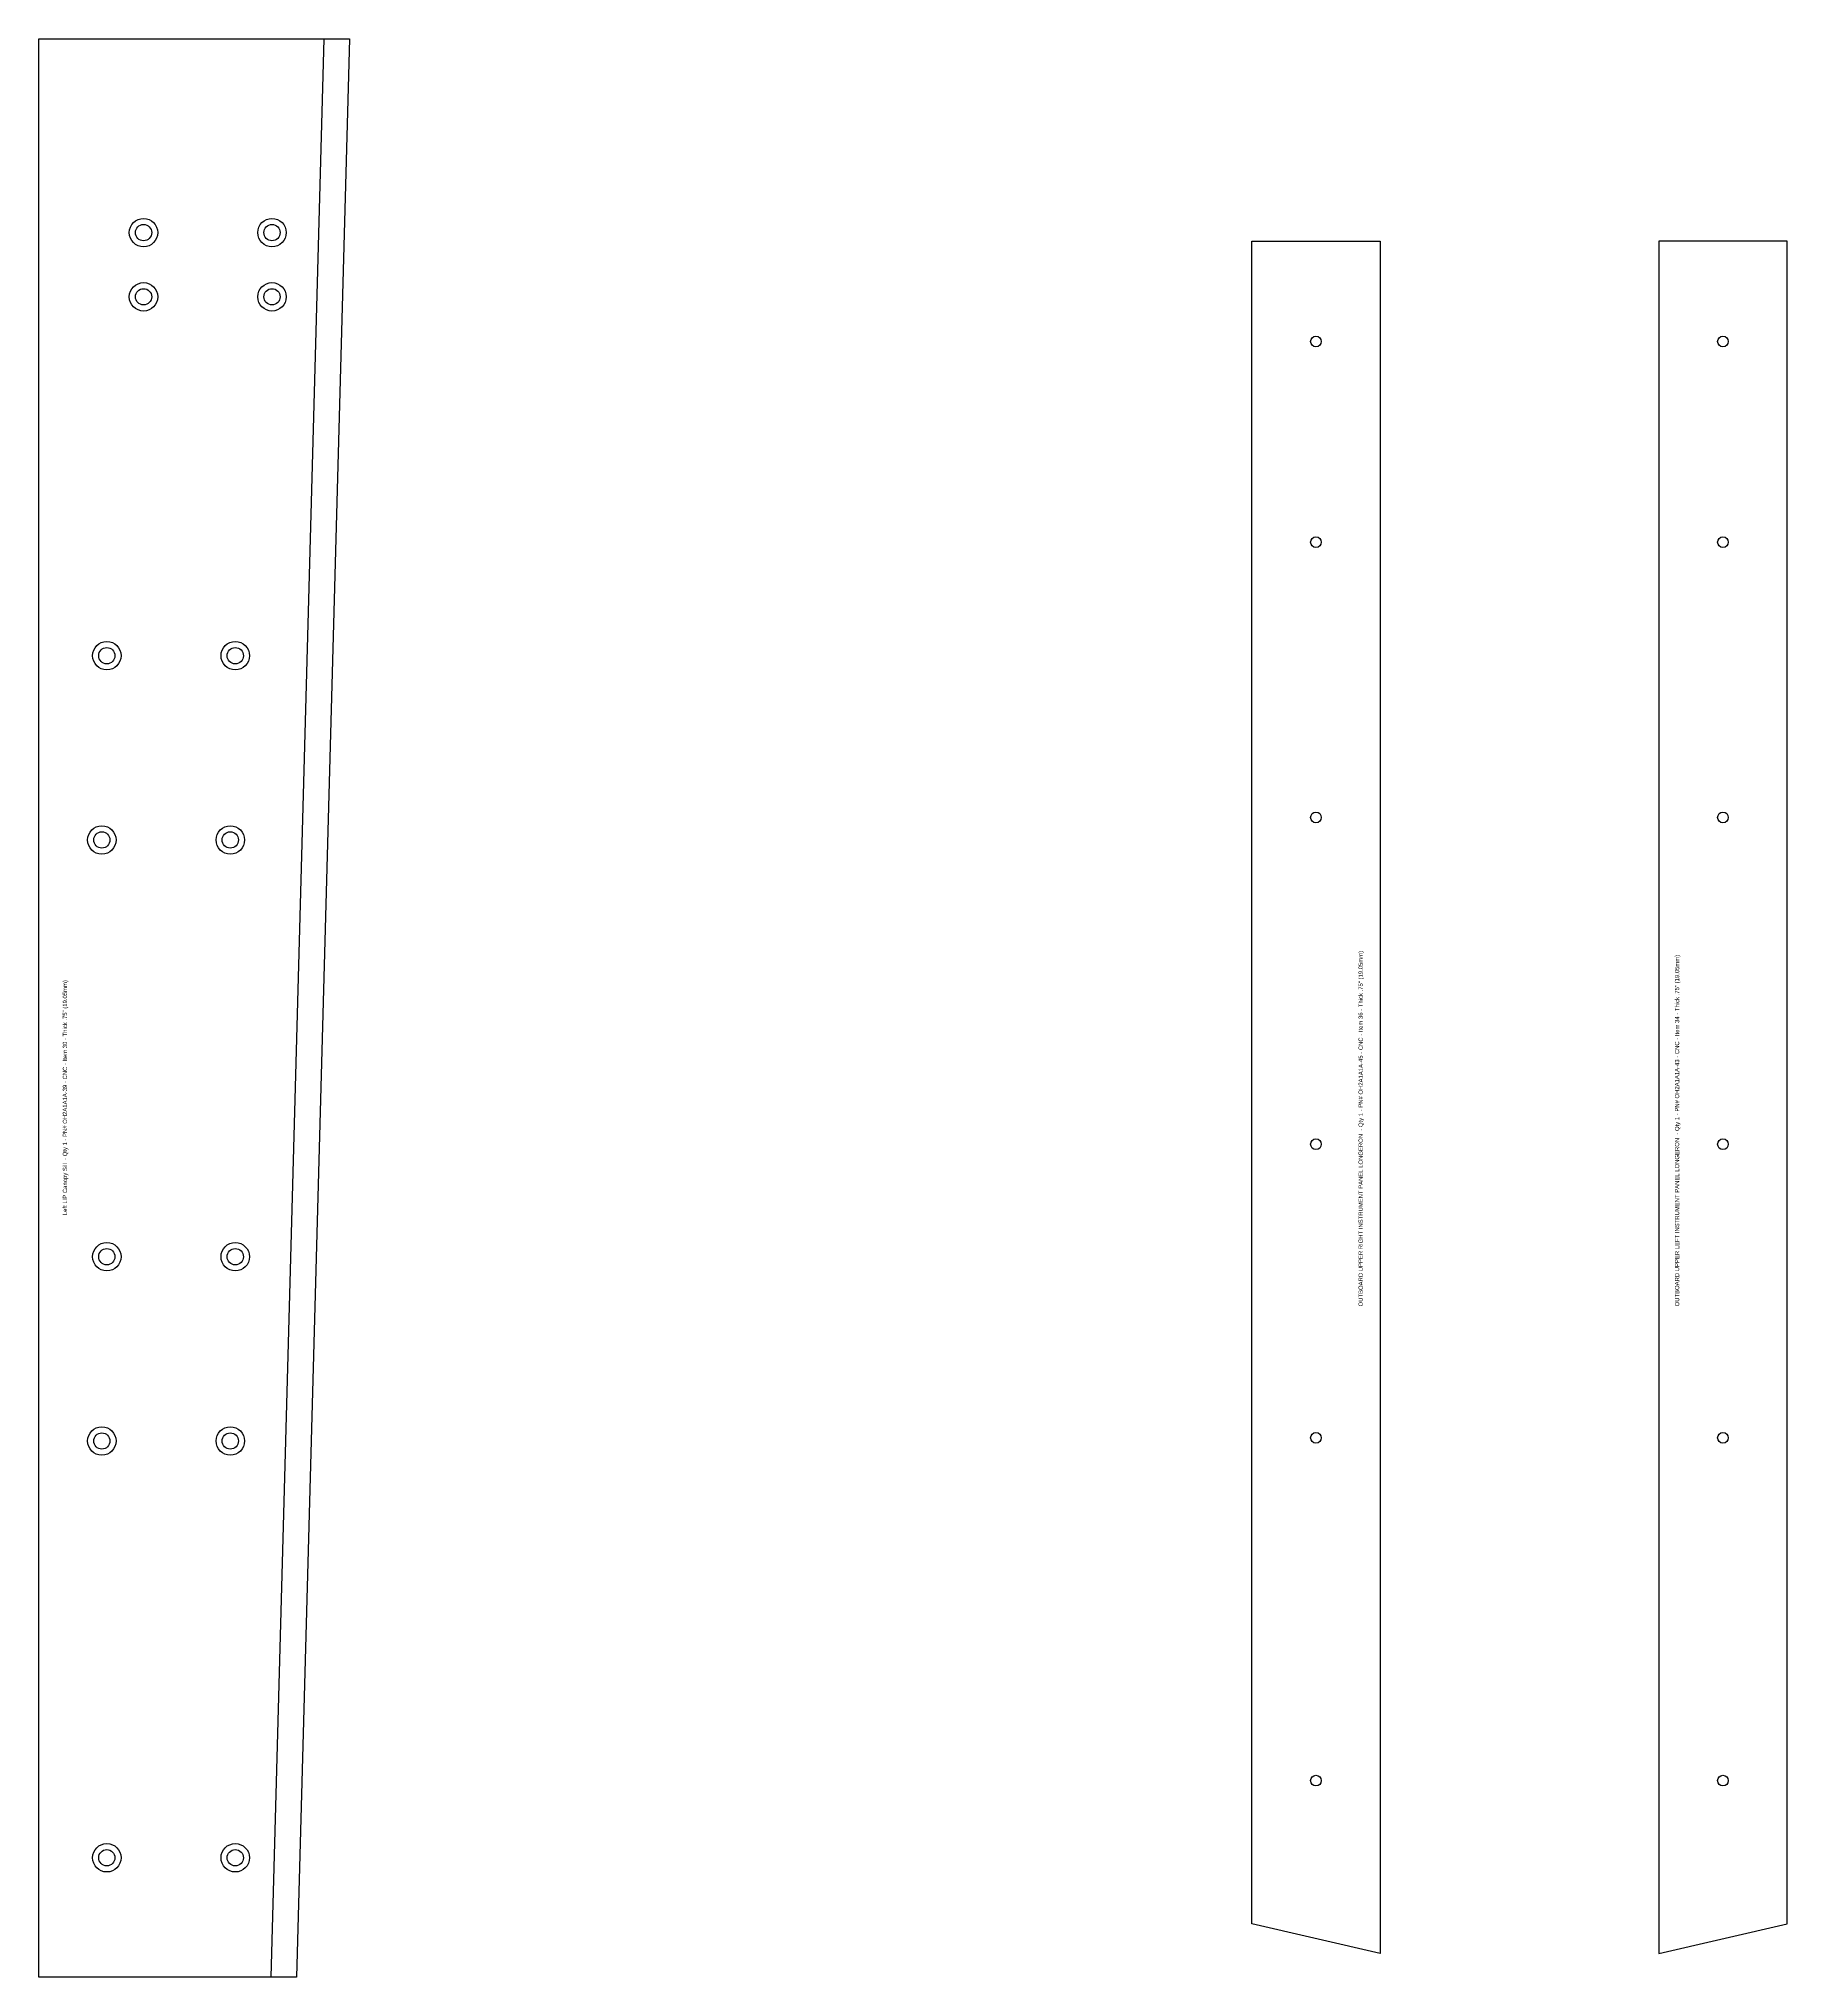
# Model space of a CAD drawing. Extents: x -85 to 127, y 11 to 146.
# Drawn here: x 55.68 to 76.1, y 45.44 to 68.08 of the extents above; entities that cross this region are included whole.
import ezdxf

# ---------------------------------------------------------------- set-up
doc = ezdxf.new("R2010")
doc.units = 0
doc.header["$MEASUREMENT"] = 0
doc.layers.get('0').update_dxf_attribs({"linetype": 'CONTINUOUS'})
doc.layers.add('Info', color=4, linetype='CONTINUOUS')
doc.styles.add('Annotative', font='txt')

msp = doc.modelspace()

# ---------------------------------------------------------------- linework, layer by layer
msp.add_line((59.007, 68.084), (58.387, 45.443))
msp.add_lwpolyline([(55.678, 68.084), (59.308, 68.084), (58.688, 45.443), (55.678, 45.443)], close=True)
at = {"color": 7, "linetype": 'Continuous'}
for points in [[(69.842, 46.067), (69.842, 65.72), (71.342, 65.72), (71.342, 45.72)], [(76.095, 46.067), (76.095, 65.72), (74.595, 65.72), (74.595, 45.72)]]:
    msp.add_lwpolyline(points, close=True, dxfattribs=at)
for centre in [(56.901, 65.82), (58.401, 65.82), (56.901, 65.07), (58.401, 65.07), (56.472, 60.878), (57.972, 60.878), (56.414, 58.726), (57.914, 58.726), (56.472, 53.858), (57.972, 53.858), (56.414, 51.706), (57.914, 51.706), (56.472, 46.838), (57.972, 46.838)]:
    msp.add_circle(centre, 0.166, dxfattribs=at)
for centre, radius in [((56.901, 65.82), 0.095), ((58.401, 65.82), 0.095), ((56.901, 65.07), 0.095), ((58.401, 65.07), 0.095), ((70.592, 64.548), 0.0625), ((75.345, 64.548), 0.0625), ((70.592, 62.204), 0.0625), ((75.345, 62.204), 0.0625), ((56.472, 60.878), 0.095), ((57.972, 60.878), 0.095), ((70.592, 58.989), 0.0625), ((75.345, 58.989), 0.0625), ((56.414, 58.726), 0.095), ((57.914, 58.726), 0.095), ((70.592, 55.172), 0.0625), ((75.345, 55.172), 0.0625), ((56.472, 53.858), 0.095), ((57.972, 53.858), 0.095), ((56.414, 51.706), 0.095), ((57.914, 51.706), 0.095), ((70.592, 51.743), 0.0625), ((75.345, 51.743), 0.0625), ((70.592, 47.739), 0.0625), ((75.345, 47.739), 0.0625), ((56.472, 46.838), 0.095), ((57.972, 46.838), 0.095)]:
    msp.add_circle(centre, radius)

# ---------------------------------------------------------------- texts
at = {"layer": 'Info', "style": 'Annotative'}
for s, p in [('OUTBOARD UPPER RIGHT INSTRUMENT PANEL LONGERON  - Qty 1 - PN# OH2A1A1A-45 - CNC - Item 36 - Thick .75" (19.05mm)', (71.139, 53.278)), ('OUTBOARD UPPER LEFT INSTRUMENT PANEL LONGERON  - Qty 1 - PN# OH2A1A1A-43 - CNC - Item 34 - Thick .75" (19.05mm)', (74.834, 53.278)), ('Left LIP Canopy Sill  - Qty 1 - PN# OH2A1A1A-39 - CNC - Item 30 - Thick .75" (19.05mm)', (56.008, 54.344))]:
    msp.add_text(s, height=0.05, rotation=90, dxfattribs=at).set_placement(p)

doc.saveas('drawing.dxf')
